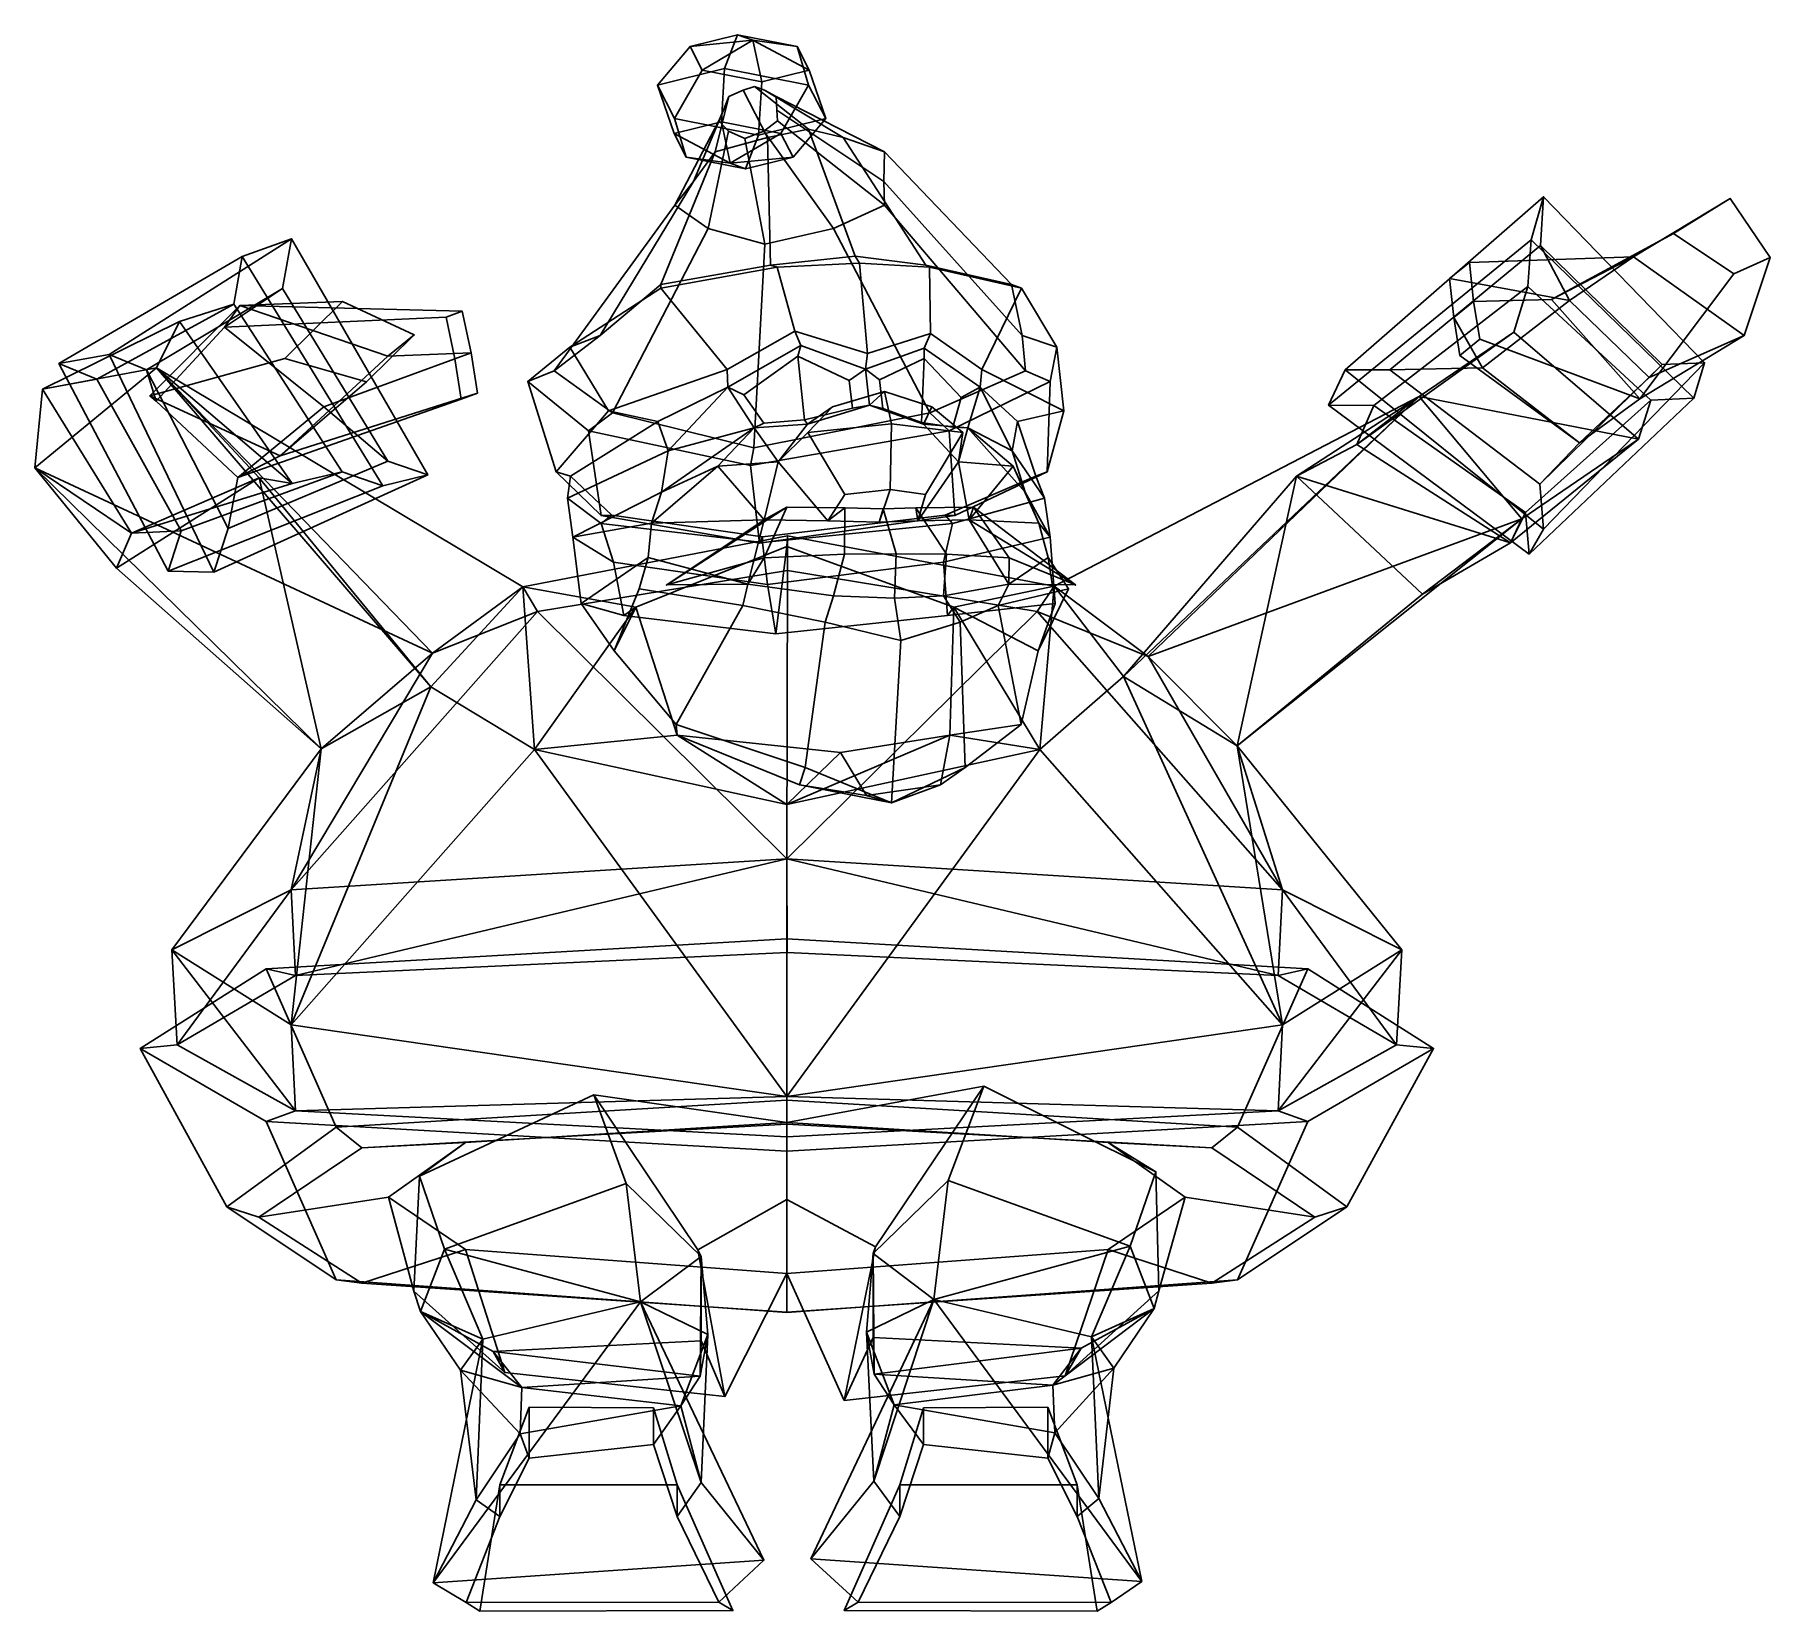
# Model space of a CAD drawing. Extents: x -202 to 259, y -153 to 266.
import ezdxf

# ---------------------------------------------------------------- set-up
doc = ezdxf.new("R2010")
doc.units = 0

msp = doc.modelspace()

# ---------------------------------------------------------------- linework, layer by layer
for p in [(-34.266029, 119.712952, 119.231445), (74.296158, 119.712952, 91.69516)]:
    msp.add_point(p)
for points in [[(-28.060213, 262.789795, -22.393648), (-15.459561, 265.921814, -32.321754), (-18.924734, 256.958862, -45.983261), (-36.744785, 252.529541, -31.942858)], [(-11.366116, 264.445099, -16.183271), (-15.459561, 265.921814, -32.321754), (-28.060213, 262.789795, -22.393648)], [(-24.851589, 256.525787, -9.743589), (-11.366116, 264.445099, -16.183271), (-28.060213, 262.789795, -22.393648)], [(-9.042299, 253.393799, -7.021584), (-11.366116, 264.445099, -16.183271), (-24.851589, 256.525787, -9.743589)], [(0.349775, 262.789795, -29.599705), (3.432997, 252.529541, -42.133759), (-18.924734, 256.958862, -45.983261), (-15.459561, 265.921814, -32.321754)], [(-11.366116, 264.445099, -16.183271), (0.349775, 262.789795, -29.599705), (-15.459561, 265.921814, -32.321754)], [(3.558399, 256.525787, -16.949646), (0.349775, 262.789795, -29.599705), (-11.366116, 264.445099, -16.183271)], [(-9.042299, 253.393799, -7.021584), (3.558399, 256.525787, -16.949646), (-11.366116, 264.445099, -16.183271)], [(-32.207088, 243.670898, -14.052904), (-24.851589, 256.525787, -9.743589), (-28.060213, 262.789795, -22.393648), (-36.744785, 252.529541, -31.942858)], [(7.970694, 243.670868, -24.243807), (3.432997, 252.529541, -42.133759), (0.349775, 262.789795, -29.599705), (3.558399, 256.525787, -16.949646)], [(-32.332439, 239.674622, -39.236977), (-36.744785, 252.529541, -31.942858), (-18.924734, 256.958862, -45.983261), (-19.731787, 242.806641, -49.165085)], [(-9.84936, 239.241577, -10.203432), (-9.042299, 253.393799, -7.021584), (-24.851589, 256.525787, -9.743589), (-32.207088, 243.670898, -14.052904)], [(-3.922454, 239.674591, -46.443035), (-19.731787, 242.806641, -49.165085), (-18.924734, 256.958862, -45.983261), (3.432997, 252.529541, -42.133759)], [(-9.84936, 239.241577, -10.203432), (7.970694, 243.670868, -24.243807), (3.558399, 256.525787, -16.949646), (-9.042299, 253.393799, -7.021584)], [(-32.207088, 243.670898, -14.052904), (-36.744785, 252.529541, -31.942858), (-32.332439, 239.674622, -39.236977), (-29.123816, 233.410583, -26.58692)], [(-17.762634, 249.458679, -14.920818), (-19.208057, 245.911865, -17.334379), (-27.182222, 226.928284, 27.428625), (-21.423519, 234.786743, 38.400124)], [(-13.954134, 251.180725, -14.536995), (-17.762634, 249.458679, -14.920818), (-21.423519, 234.786743, 38.400124), (-7.532135, 238.602112, 40.912651)], [(-10.952914, 252.185699, -14.510476), (-13.954134, 251.180725, -14.536995), (-7.532135, 238.602112, 40.912651), (3.355509, 240.828735, 41.67366)], [(-10.952914, 252.185699, -14.510476), (3.355509, 240.828735, 41.67366), (12.564186, 238.602112, 35.815315), (-8.327164, 251.180725, -15.964249)], [(-8.327164, 251.180725, -15.964249), (12.564186, 238.602112, 35.815315), (23.57865, 234.786743, 26.98554), (-5.162028, 249.458679, -18.116901)], [(-5.162028, 249.458679, -18.116901), (23.57865, 234.786743, 26.98554), (23.411852, 226.928284, 14.59568), (-5.041717, 245.911865, -20.927603)], [(7.970694, 243.670868, -24.243807), (-0.713829, 233.410583, -33.792976), (-3.922454, 239.674591, -46.443035), (3.432997, 252.529541, -42.133759)], [(-19.208057, 245.911865, -17.334379), (-20.459238, 243.050812, -19.259638), (-32.131874, 220.589355, 18.655766), (-27.182222, 226.928284, 27.428625)], [(-5.041717, 245.911865, -20.927603), (23.411852, 226.928284, 14.59568), (23.581753, 220.589355, 4.52427), (-4.859423, 243.050812, -23.216455)], [(-17.407969, 231.75528, -40.003345), (-32.332439, 239.674622, -39.236977), (-19.731787, 242.806641, -49.165085)], [(-9.84936, 239.241577, -10.203432), (-32.207088, 243.670898, -14.052904), (-29.123816, 233.410583, -26.58692), (-13.314526, 230.278595, -23.864914)], [(-20.459238, 243.050812, -19.259638), (-17.849276, 240.254089, -22.113832), (-23.280928, 214.392883, 6.607861), (-32.131874, 220.589355, 18.655766)], [(-17.849276, 240.254089, -22.113832), (-13.533721, 238.369934, -24.685337), (-8.185081, 210.218384, -3.82527), (-23.280928, 214.392883, 6.607861)], [(-17.407969, 231.75528, -40.003345), (-19.731787, 242.806641, -49.165085), (-3.922454, 239.674591, -46.443035)], [(-8.514243, 240.254089, -24.481617), (10.058475, 214.392883, -1.848519), (-8.185081, 210.218384, -3.82527), (-13.533721, 238.369934, -24.685337)], [(-9.84936, 239.241577, -10.203432), (-13.314526, 230.278595, -23.864914), (-0.713829, 233.410583, -33.792976), (7.970694, 243.670868, -24.243807)], [(-4.859423, 243.050812, -23.216455), (23.581753, 220.589355, 4.52427), (10.058475, 214.392883, -1.848519), (-8.514243, 240.254089, -24.481617)], [(15.828818, 207.059143, 90.727226), (3.355509, 240.828735, 41.67366), (-7.532135, 238.602112, 40.912651), (-6.703379, 204.649353, 88.565453)], [(15.828818, 207.059143, 90.727226), (34.606644, 204.649353, 78.087357), (12.564186, 238.602112, 35.815315), (3.355509, 240.828735, 41.67366)], [(-35.846893, 199.561279, 82.553787), (-6.703379, 204.649353, 88.565453), (-7.532135, 238.602112, 40.912651), (-21.423519, 234.786743, 38.400124)], [(-29.123816, 233.410583, -26.58692), (-32.332439, 239.674622, -39.236977), (-17.407969, 231.75528, -40.003345)], [(-0.713829, 233.410583, -33.792976), (-17.407969, 231.75528, -40.003345), (-3.922454, 239.674591, -46.443035)], [(57.361576, 199.561279, 58.9119), (23.57865, 234.786743, 26.98554), (12.564186, 238.602112, 35.815315), (34.606644, 204.649353, 78.087357)], [(-51.927849, 185.978882, 58.751534), (-35.846893, 199.561279, 82.553787), (-21.423519, 234.786743, 38.400124), (-27.182222, 226.928284, 27.428625)], [(-13.314526, 230.278595, -23.864914), (-29.123816, 233.410583, -26.58692), (-17.407969, 231.75528, -40.003345)], [(-13.314526, 230.278595, -23.864914), (-17.407969, 231.75528, -40.003345), (-0.713829, 233.410583, -33.792976)], [(60.15366, 185.978882, 30.322592), (23.411852, 226.928284, 14.59568), (23.57865, 234.786743, 26.98554), (57.361576, 199.561279, 58.9119)], [(-64.154854, 176.570068, 38.008465), (-51.927849, 185.978882, 58.751534), (-27.182222, 226.928284, 27.428625), (-32.131874, 220.589355, 18.655766)], [(61.015797, 176.570068, 6.259522), (23.581753, 220.589355, 4.52427), (23.411852, 226.928284, 14.59568), (60.15366, 185.978882, 30.322592)], [(141.54213, 167.443604, 122.312836), (145.938187, 176.88855, 153.756912), (198.691818, 222.855347, 133.029602), (195.400772, 211.402222, 102.905548)], [(145.938187, 176.88855, 153.756912), (157.802917, 176.83844, 152.442673), (197.841263, 209.884705, 137.070648), (198.691818, 222.855347, 133.029602)], [(241.456329, 178.741394, 142.490295), (238.620895, 169.326782, 110.862129), (195.400772, 211.402222, 102.905548), (198.691818, 222.855347, 133.029602)], [(241.456329, 178.741394, 142.490295), (198.691818, 222.855347, 133.029602), (197.841263, 209.884705, 137.070648), (230.165146, 178.242126, 143.907349)], [(233.232986, 213.100769, 225.87529), (248.248993, 222.437927, 213.643021), (222.570114, 206.862762, 151.443344), (200.810867, 195.52832, 185.366257)], [(258.910889, 206.684052, 202.980255), (251.976791, 185.994873, 147.056717), (222.570114, 206.862762, 151.443344), (248.248993, 222.437927, 213.643021)], [(249.201599, 202.377747, 223.82457), (258.910889, 206.684052, 202.980255), (248.248993, 222.437927, 213.643021), (233.232986, 213.100769, 225.87529)], [(-48.675091, 165.436829, 13.243433), (-64.154854, 176.570068, 38.008465), (-32.131874, 220.589355, 18.655766), (-23.280928, 214.392883, 6.607861)], [(35.603771, 165.436829, -8.133501), (10.058475, 214.392883, -1.848519), (23.581753, 220.589355, 4.52427), (61.015797, 176.570068, 6.259522)], [(-11.130921, 156.104218, -15.561929), (-48.675091, 165.436829, 13.243433), (-23.280928, 214.392883, 6.607861), (-8.185081, 210.218384, -3.82527)], [(-11.130921, 156.104218, -15.561929), (-8.185081, 210.218384, -3.82527), (10.058475, 214.392883, -1.848519), (35.603771, 165.436829, -8.133501)], [(249.201599, 202.377747, 223.82457), (233.232986, 213.100769, 225.87529), (200.810867, 195.52832, 185.366257), (224.272369, 169.137451, 168.757416)], [(-182.38501, 180.935028, 146.509048), (-133.971512, 211.693359, 122.542259), (-147.08847, 206.969238, 93.300308), (-195.741531, 178.580902, 116.291885)], [(-182.38501, 180.935028, 146.509048), (-172.447662, 176.873291, 142.701172), (-136.344025, 198.469269, 124.729912), (-133.971512, 211.693359, 122.542259)], [(-109.721352, 146.065704, 83.091805), (-147.08847, 206.969238, 93.300308), (-133.971512, 211.693359, 122.542259), (-97.747665, 148.942535, 113.842682)], [(-97.747665, 148.942535, 113.842682), (-133.971512, 211.693359, 122.542259), (-136.344025, 198.469269, 124.729912), (-108.328461, 152.636536, 117.953934)], [(141.54213, 167.443604, 122.312836), (195.400772, 211.402222, 102.905548), (194.508469, 199.020905, 106.77198), (153.617249, 167.354431, 120.986938)], [(182.449463, 177.402649, 144.938263), (205.572983, 195.254395, 125.223694), (197.841263, 209.884705, 137.070648), (157.802917, 176.83844, 152.442673)], [(238.620895, 169.326782, 110.862129), (227.161758, 168.781036, 112.312164), (194.508469, 199.020905, 106.77198), (195.400772, 211.402222, 102.905548)], [(226.752563, 174.843628, 124.570473), (230.165146, 178.242126, 143.907349), (197.841263, 209.884705, 137.070648), (205.572983, 195.254395, 125.223694)], [(-195.741531, 178.580902, 116.291885), (-147.08847, 206.969238, 93.300308), (-149.281586, 194.320618, 95.360756), (-185.665802, 174.419739, 112.434868)], [(-109.721352, 146.065704, 83.091805), (-120.498993, 149.787048, 87.283295), (-149.281586, 194.320618, 95.360756), (-147.08847, 206.969238, 93.300308)], [(-4.925765, 204.124573, 93.871391), (-6.703379, 204.649353, 88.565453), (-35.846893, 199.561279, 82.553787), (-35.824146, 198.592072, 88.084923)], [(-0.256176, 187.145874, 101.958511), (-4.925765, 204.124573, 93.871391), (-35.824146, 198.592072, 88.084923), (-18.246469, 176.916626, 96.471298)], [(16.923628, 205.236176, 95.043533), (15.828818, 207.059143, 90.727226), (-6.703379, 204.649353, 88.565453), (-4.925765, 204.124573, 93.871391)], [(19.055378, 181.237244, 103.44799), (16.923628, 205.236176, 95.043533), (-4.925765, 204.124573, 93.871391), (-0.256176, 187.145874, 101.958511)], [(16.923628, 205.236176, 95.043533), (35.572884, 204.124573, 83.599098), (34.606644, 204.649353, 78.087357), (15.828818, 207.059143, 90.727226)], [(19.055378, 181.237244, 103.44799), (35.804665, 186.478577, 93.067398), (35.572884, 204.124573, 83.599098), (16.923628, 205.236176, 95.043533)], [(35.572884, 204.124573, 83.599098), (59.977859, 198.592072, 63.785198), (57.361576, 199.561279, 58.9119), (34.606644, 204.649353, 78.087357)], [(35.804665, 186.478577, 93.067398), (49.432621, 176.916626, 79.304825), (59.977859, 198.592072, 63.785198), (35.572884, 204.124573, 83.599098)], [(178.993408, 205.427155, 191.562378), (222.570114, 206.862762, 151.443344), (205.572983, 195.254395, 125.223694), (173.655075, 201.136414, 180.582687)], [(180.036026, 195.057404, 196.108963), (178.993408, 205.427155, 191.562378), (173.655075, 201.136414, 180.582687), (174.802917, 190.753967, 185.061554)], [(180.036026, 195.057404, 196.108963), (200.810867, 195.52832, 185.366257), (222.570114, 206.862762, 151.443344), (178.993408, 205.427155, 191.562378)], [(251.976791, 185.994873, 147.056717), (226.752563, 174.843628, 124.570473), (205.572983, 195.254395, 125.223694), (222.570114, 206.862762, 151.443344)], [(249.201599, 202.377747, 223.82457), (224.272369, 169.137451, 168.757416), (251.976791, 185.994873, 147.056717), (258.910889, 206.684052, 202.980255)], [(-169.931091, 168.582336, 134.341782), (-151.741119, 188.168274, 123.718216), (-136.344025, 198.469269, 124.729912), (-172.447662, 176.873291, 142.701172)], [(-125.325516, 166.999512, 117.51281), (-108.328461, 152.636536, 117.953934), (-136.344025, 198.469269, 124.729912), (-151.741119, 188.168274, 123.718216)], [(-35.824146, 198.592072, 88.084923), (-35.846893, 199.561279, 82.553787), (-51.927849, 185.978882, 58.751534), (-60.013752, 182.915985, 63.220596)], [(-18.246469, 176.916626, 96.471298), (-35.824146, 198.592072, 88.084923), (-60.013752, 182.915985, 63.220596), (-49.724583, 165.986084, 86.059822)], [(49.432621, 176.916626, 79.304825), (71.232605, 165.986084, 55.379604), (69.39209, 182.915985, 30.397417), (59.977859, 198.592072, 63.785198)], [(59.977859, 198.592072, 63.785198), (69.39209, 182.915985, 30.397417), (60.15366, 185.978882, 30.322592), (57.361576, 199.561279, 58.9119)], [(190.784714, 186.882507, 72.918762), (149.052414, 157.01123, 86.68187), (153.617249, 167.354431, 120.986938), (194.508469, 199.020905, 106.77198)], [(174.802917, 190.753967, 185.061554), (173.655075, 201.136414, 180.582687), (205.572983, 195.254395, 125.223694), (182.449463, 177.402649, 144.938263)], [(227.161758, 168.781036, 112.312164), (223.886322, 158.46286, 77.855011), (190.784714, 186.882507, 72.918762), (194.508469, 199.020905, 106.77198)], [(-185.665802, 174.419739, 112.434868), (-149.281586, 194.320618, 95.360756), (-163.737, 189.685242, 62.54612), (-200.081299, 171.743896, 79.426933)], [(-135.736053, 179.835266, 219.313156), (-120.412506, 195.026245, 222.472031), (-147.675735, 193.933685, 159.018784), (-171.552307, 169.924622, 172.169373)], [(-171.552307, 169.924622, 172.169373), (-147.675735, 193.933685, 159.018784), (-151.741119, 188.168274, 123.718216), (-169.931091, 168.582336, 134.341782)], [(-163.737, 189.685242, 62.54612), (-149.281586, 194.320618, 95.360756), (-120.498993, 149.787048, 87.283295), (-133.771988, 146.679321, 53.834404)], [(-88.582336, 192.417511, 154.993942), (-92.861, 190.842102, 142.883072), (-151.741119, 188.168274, 123.718216), (-147.675735, 193.933685, 159.018784)], [(-101.336929, 186.145508, 218.050842), (-108.328072, 180.533569, 164.00827), (-147.675735, 193.933685, 159.018784), (-120.412506, 195.026245, 222.472031)], [(-86.19326, 181.401947, 156.490433), (-88.582336, 192.417511, 154.993942), (-147.675735, 193.933685, 159.018784), (-108.328072, 180.533569, 164.00827)], [(-114.054184, 173.646851, 225.550171), (-101.336929, 186.145508, 218.050842), (-120.412506, 195.026245, 222.472031), (-135.736053, 179.835266, 219.313156)], [(181.757797, 185.021912, 200.227814), (180.036026, 195.057404, 196.108963), (174.802917, 190.753967, 185.061554), (176.413483, 180.717407, 189.209717)], [(181.757797, 185.021912, 200.227814), (224.272369, 169.137451, 168.757416), (200.810867, 195.52832, 185.366257), (180.036026, 195.057404, 196.108963)], [(-200.081299, 171.743896, 79.426933), (-163.737, 189.685242, 62.54612), (-169.862061, 177.420776, 10.816926)], [(-133.771988, 146.679321, 53.834404), (-169.862061, 177.420776, 10.816926), (-163.737, 189.685242, 62.54612)], [(-90.593857, 179.80957, 144.40535), (-125.325516, 166.999512, 117.51281), (-151.741119, 188.168274, 123.718216), (-92.861, 190.842102, 142.883072)], [(-86.19326, 181.401947, 156.490433), (-90.593857, 179.80957, 144.40535), (-92.861, 190.842102, 142.883072), (-88.582336, 192.417511, 154.993942)], [(176.413483, 180.717407, 189.209717), (174.802917, 190.753967, 185.061554), (182.449463, 177.402649, 144.938263), (208.259918, 157.433655, 141.98082)], [(-114.054184, 173.646851, 225.550171), (-136.977417, 154.043213, 163.509903), (-108.328072, 180.533569, 164.00827), (-101.336929, 186.145508, 218.050842)], [(-60.013752, 182.915985, 63.220596), (-51.927849, 185.978882, 58.751534), (-64.154854, 176.570068, 38.008465), (-71.212563, 173.809814, 38.891445)], [(-0.256176, 187.145874, 101.958511), (-18.246469, 176.916626, 96.471298), (-18.056652, 172.297485, 95.937607), (1.351917, 183.327087, 101.42765)], [(19.055378, 181.237244, 103.44799), (-0.256176, 187.145874, 101.958511), (1.351917, 183.327087, 101.42765), (18.575958, 177.029968, 101.557877)], [(19.055378, 181.237244, 103.44799), (18.575958, 177.029968, 101.557877), (34.132011, 182.651642, 93.343765), (35.804665, 186.478577, 93.067398)], [(35.804665, 186.478577, 93.067398), (34.132011, 182.651642, 93.343765), (49.011368, 172.297485, 78.926117), (49.432621, 176.916626, 79.304825)], [(69.39209, 182.915985, 30.397417), (67.641129, 173.809814, 3.671864), (61.015797, 176.570068, 6.259522), (60.15366, 185.978882, 30.322592)], [(149.052414, 157.01123, 86.68187), (190.784714, 186.882507, 72.918762), (165.617966, 169.824768, 29.589756)], [(223.886322, 158.46286, 77.855011), (165.617966, 169.824768, 29.589756), (190.784714, 186.882507, 72.918762)], [(181.757797, 185.021912, 200.227814), (176.413483, 180.717407, 189.209717), (208.259918, 157.433655, 141.98082), (224.272369, 169.137451, 168.757416)], [(224.272369, 169.137451, 168.757416), (208.259918, 157.433655, 141.98082), (226.752563, 174.843628, 124.570473), (251.976791, 185.994873, 147.056717)], [(-166.751129, 123.351624, 109.090546), (-154.580429, 123.081207, 141.01947), (-182.38501, 180.935028, 146.509048), (-195.741531, 178.580902, 116.291885)], [(-154.580429, 123.081207, 141.01947), (-150.817612, 134.694519, 138.393005), (-172.447662, 176.873291, 142.701172), (-182.38501, 180.935028, 146.509048)], [(-114.054184, 173.646851, 225.550171), (-135.736053, 179.835266, 219.313156), (-171.552307, 169.924622, 172.169373), (-136.977417, 154.043213, 163.509903)], [(-84.577873, 170.681488, 158.251953), (-86.19326, 181.401947, 156.490433), (-108.328072, 180.533569, 164.00827), (-136.977417, 154.043213, 163.509903)], [(-84.577873, 170.681488, 158.251953), (-88.880295, 169.099884, 146.107956), (-90.593857, 179.80957, 144.40535), (-86.19326, 181.401947, 156.490433)], [(-49.724583, 165.986084, 86.059822), (-60.013752, 182.915985, 63.220596), (-71.212563, 173.809814, 38.891445), (-63.670544, 149.802734, 51.109043)], [(0.589905, 180.510406, 99.557152), (1.351917, 183.327087, 101.42765), (-18.056652, 172.297485, 95.937607), (-13.790146, 170.257568, 95.14772)], [(2.358507, 163.552765, 102.590752), (0.589905, 180.510406, 99.557152), (-13.790146, 170.257568, 95.14772), (-8.474662, 162.660583, 99.69239)], [(0.589905, 180.510406, 99.557152), (14.23424, 174.021362, 100.142975), (18.575958, 177.029968, 101.557877), (1.351917, 183.327087, 101.42765)], [(14.23424, 174.021362, 100.142975), (0.589905, 180.510406, 99.557152), (2.358507, 163.552765, 102.590752), (15.050889, 166.649597, 103.362633)], [(34.109657, 179.860962, 91.035553), (34.132011, 182.651642, 93.343765), (18.575958, 177.029968, 101.557877), (22.228949, 174.180786, 98.272743)], [(22.228949, 174.180786, 98.272743), (23.121176, 166.549194, 101.790359), (33.451145, 162.831482, 94.207817), (34.109657, 179.860962, 91.035553)], [(33.451145, 162.831482, 94.207817), (41.781578, 161.597656, 85.168106), (43.996674, 169.533691, 77.809036), (34.109657, 179.860962, 91.035553)], [(34.109657, 179.860962, 91.035553), (43.996674, 169.533691, 77.809036), (49.011368, 172.297485, 78.926117), (34.132011, 182.651642, 93.343765)], [(71.232605, 165.986084, 55.379604), (66.834122, 149.802734, 18.007153), (67.641129, 173.809814, 3.671864), (69.39209, 182.915985, 30.397417)], [(-96.506416, 101.547836, -39.897873), (-202.175995, 150.796631, -0.429467), (-169.862061, 177.420776, 10.816926)], [(-200.081299, 171.743896, 79.426933), (-169.862061, 177.420776, 10.816926), (-202.175995, 150.796631, -0.429467)], [(-166.751129, 123.351624, 109.090546), (-195.741531, 178.580902, 116.291885), (-185.665802, 174.419739, 112.434868), (-163.254623, 134.098755, 106.653961)], [(-148.18486, 148.292236, 129.909714), (-169.931091, 168.582336, 134.341782), (-172.447662, 176.873291, 142.701172), (-150.817612, 134.694519, 138.393005)], [(-96.901535, 92.658829, 41.06282), (-72.52182, 119.205139, -11.276799), (-169.862061, 177.420776, 10.816926)], [(-96.901535, 92.658829, 41.06282), (-169.862061, 177.420776, 10.816926), (-142.503799, 148.199097, 44.968452)], [(-96.506416, 101.547836, -39.897873), (-169.862061, 177.420776, 10.816926), (-72.52182, 119.205139, -11.276799)], [(-133.771988, 146.679321, 53.834404), (-142.503799, 148.199097, 44.968452), (-169.862061, 177.420776, 10.816926)], [(-88.880295, 169.099884, 146.107956), (-148.18486, 148.292236, 129.909714), (-125.325516, 166.999512, 117.51281), (-90.593857, 179.80957, 144.40535)], [(-71.212563, 173.809814, 38.891445), (-64.154854, 176.570068, 38.008465), (-48.675091, 165.436829, 13.243433), (-55.084316, 160.649658, 12.190515)], [(-36.673931, 163.101807, 84.227676), (-18.056652, 172.297485, 95.937607), (-18.246469, 176.916626, 96.471298), (-49.724583, 165.986084, 86.059822)], [(15.050889, 166.649597, 103.362633), (19.61713, 167.496826, 105.662712), (18.575958, 177.029968, 101.557877), (14.23424, 174.021362, 100.142975)], [(23.121176, 166.549194, 101.790359), (22.228949, 174.180786, 98.272743), (18.575958, 177.029968, 101.557877), (19.61713, 167.496826, 105.662712)], [(67.641129, 173.809814, 3.671864), (40.736317, 160.649658, -12.113935), (35.603771, 165.436829, -8.133501), (61.015797, 176.570068, 6.259522)], [(58.88644, 163.101807, 59.989243), (71.232605, 165.986084, 55.379604), (49.432621, 176.916626, 79.304825), (49.011368, 172.297485, 78.926117)], [(194.842468, 127.86438, 128.380539), (198.683945, 134.549316, 161.670319), (145.938187, 176.88855, 153.756912), (141.54213, 167.443604, 122.312836)], [(198.683945, 134.549316, 161.670319), (197.694336, 146.488708, 158.149216), (157.802917, 176.83844, 152.442673), (145.938187, 176.88855, 153.756912)], [(208.259918, 157.433655, 141.98082), (182.449463, 177.402649, 144.938263), (157.802917, 176.83844, 152.442673), (197.694336, 146.488708, 158.149216)], [(194.842468, 127.86438, 128.380539), (238.620895, 169.326782, 110.862129), (241.456329, 178.741394, 142.490295), (198.683945, 134.549316, 161.670319)], [(198.683945, 134.549316, 161.670319), (241.456329, 178.741394, 142.490295), (230.165146, 178.242126, 143.907349), (197.694336, 146.488708, 158.149216)], [(208.259918, 157.433655, 141.98082), (197.694336, 146.488708, 158.149216), (230.165146, 178.242126, 143.907349), (226.752563, 174.843628, 124.570473)], [(-176.460129, 133.466187, 72.953789), (-200.081299, 171.743896, 79.426933), (-202.175995, 150.796631, -0.429467)], [(-176.460129, 133.466187, 72.953789), (-163.254623, 134.098755, 106.653961), (-185.665802, 174.419739, 112.434868), (-200.081299, 171.743896, 79.426933)], [(-84.577873, 170.681488, 158.251953), (-136.977417, 154.043213, 163.509903), (-148.18486, 148.292236, 129.909714), (-88.880295, 169.099884, 146.107956)], [(-63.670544, 149.802734, 51.109043), (-71.212563, 173.809814, 38.891445), (-55.084316, 160.649658, 12.190515), (-51.71199, 138.132477, 21.564451)], [(-33.90229, 155.367493, 86.514351), (-18.056652, 172.297485, 95.937607), (-36.673931, 163.101807, 84.227676)], [(-11.062087, 161.445801, 101.919426), (-18.056652, 172.297485, 95.937607), (-33.90229, 155.367493, 86.514351)], [(-8.474662, 162.660583, 99.69239), (-13.790146, 170.257568, 95.14772), (-18.056652, 172.297485, 95.937607), (-11.062087, 161.445801, 101.919426)], [(23.606558, 171.071289, 120.259384), (19.61713, 167.496826, 105.662712), (3.091218, 162.440613, 105.335403), (9.77179, 167.032227, 121.003258)], [(25.430302, 162.516052, 127.449524), (23.606558, 171.071289, 120.259384), (9.77179, 167.032227, 121.003258), (3.254558, 160.240601, 126.302994)], [(23.606558, 171.071289, 120.259384), (36.123333, 167.032227, 114.319313), (33.989155, 162.440613, 97.498291), (19.61713, 167.496826, 105.662712)], [(25.430302, 162.516052, 127.449524), (44.378662, 160.240601, 115.872055), (36.123333, 167.032227, 114.319313), (23.606558, 171.071289, 120.259384)], [(66.834122, 149.802734, 18.007153), (42.239552, 138.132477, -2.265913), (40.736317, 160.649658, -12.113935), (67.641129, 173.809814, 3.671864)], [(41.781578, 161.597656, 85.168106), (45.713497, 161.445801, 87.51857), (49.011368, 172.297485, 78.926117), (43.996674, 169.533691, 77.809036)], [(45.713497, 161.445801, 87.51857), (57.539757, 155.367493, 63.320507), (49.011368, 172.297485, 78.926117)], [(57.539757, 155.367493, 63.320507), (58.88644, 163.101807, 59.989243), (49.011368, 172.297485, 78.926117)], [(-136.977417, 154.043213, 163.509903), (-171.552307, 169.924622, 172.169373), (-169.931091, 168.582336, 134.341782), (-148.18486, 148.292236, 129.909714)], [(-148.18486, 148.292236, 129.909714), (-150.817612, 134.694519, 138.393005), (-108.328461, 152.636536, 117.953934), (-125.325516, 166.999512, 117.51281)], [(3.254558, 160.240601, 126.302994), (9.77179, 167.032227, 121.003258), (3.091218, 162.440613, 105.335403), (-4.653431, 152.413513, 110.532722)], [(2.358507, 163.552765, 102.590752), (3.091218, 162.440613, 105.335403), (19.61713, 167.496826, 105.662712), (15.050889, 166.649597, 103.362633)], [(33.451145, 162.831482, 94.207817), (23.121176, 166.549194, 101.790359), (19.61713, 167.496826, 105.662712), (33.989155, 162.440613, 97.498291)], [(44.378662, 160.240601, 115.872055), (43.2747, 152.413513, 98.375984), (33.989155, 162.440613, 97.498291), (36.123333, 167.032227, 114.319313)], [(87.051163, 95.406342, 40.697601), (165.617966, 169.824768, 29.589756), (68.631889, 119.370483, -12.888762)], [(93.603477, 100.719803, -38.875645), (68.631889, 119.370483, -12.888762), (165.617966, 169.824768, 29.589756)], [(87.051163, 95.406342, 40.697601), (133.060013, 148.637238, 64.605782), (165.617966, 169.824768, 29.589756)], [(93.603477, 100.719803, -38.875645), (165.617966, 169.824768, 29.589756), (192.926163, 137.304626, 22.028282)], [(149.052414, 157.01123, 86.68187), (165.617966, 169.824768, 29.589756), (133.060013, 148.637238, 64.605782)], [(194.842468, 127.86438, 128.380539), (141.54213, 167.443604, 122.312836), (153.617249, 167.354431, 120.986938), (193.911835, 138.917908, 125.122307)], [(149.052414, 157.01123, 86.68187), (189.89563, 130.879395, 90.054665), (193.911835, 138.917908, 125.122307), (153.617249, 167.354431, 120.986938)], [(223.886322, 158.46286, 77.855011), (192.926163, 137.304626, 22.028282), (165.617966, 169.824768, 29.589756)], [(189.89563, 130.879395, 90.054665), (223.886322, 158.46286, 77.855011), (227.161758, 168.781036, 112.312164), (193.911835, 138.917908, 125.122307)], [(194.842468, 127.86438, 128.380539), (193.911835, 138.917908, 125.122307), (227.161758, 168.781036, 112.312164), (238.620895, 169.326782, 110.862129)], [(-49.724583, 165.986084, 86.059822), (-63.670544, 149.802734, 51.109043), (-59.828968, 148.590454, 51.776394), (-36.673931, 163.101807, 84.227676)], [(-36.673931, 163.101807, 84.227676), (-59.828968, 148.590454, 51.776394), (-60.623306, 142.768127, 55.233948), (-33.90229, 155.367493, 86.514351)], [(-55.084316, 160.649658, 12.190515), (-48.675091, 165.436829, 13.243433), (-11.130921, 156.104218, -15.561929), (-11.993864, 151.47876, -18.964092)], [(-35.621555, 144.327118, 90.430969), (-11.062087, 161.445801, 101.919426), (-33.90229, 155.367493, 86.514351)], [(-20.680847, 151.28595, 111.430878), (-11.062087, 161.445801, 101.919426), (-35.621555, 144.327118, 90.430969)], [(-20.680847, 151.28595, 111.430878), (-4.653431, 152.413513, 110.532722), (-11.062087, 161.445801, 101.919426)], [(40.736317, 160.649658, -12.113935), (-11.993864, 151.47876, -18.964092), (-11.130921, 156.104218, -15.561929), (35.603771, 165.436829, -8.133501)], [(2.358507, 163.552765, 102.590752), (-8.474662, 162.660583, 99.69239), (-11.062087, 161.445801, 101.919426), (3.091218, 162.440613, 105.335403)], [(-4.653431, 152.413513, 110.532722), (3.091218, 162.440613, 105.335403), (-11.062087, 161.445801, 101.919426)], [(25.126013, 145.041748, 126.249863), (25.430302, 162.516052, 127.449524), (3.254558, 160.240601, 126.302994), (13.048157, 143.757568, 123.636253)], [(25.126013, 145.041748, 126.249863), (34.498013, 143.757568, 118.195595), (44.378662, 160.240601, 115.872055), (25.430302, 162.516052, 127.449524)], [(33.451145, 162.831482, 94.207817), (33.989155, 162.440613, 97.498291), (45.713497, 161.445801, 87.51857), (41.781578, 161.597656, 85.168106)], [(43.2747, 152.413513, 98.375984), (45.713497, 161.445801, 87.51857), (33.989155, 162.440613, 97.498291)], [(57.792583, 151.28595, 91.526466), (45.713497, 161.445801, 87.51857), (43.2747, 152.413513, 98.375984)], [(57.792583, 151.28595, 91.526466), (60.917942, 144.327087, 65.944183), (45.713497, 161.445801, 87.51857)], [(60.917942, 144.327087, 65.944183), (57.539757, 155.367493, 63.320507), (45.713497, 161.445801, 87.51857)], [(58.88644, 163.101807, 59.989243), (57.539757, 155.367493, 63.320507), (66.121307, 142.768097, 23.085779), (63.775043, 148.590454, 20.424822)], [(71.232605, 165.986084, 55.379604), (58.88644, 163.101807, 59.989243), (63.775043, 148.590454, 20.424822), (66.834122, 149.802734, 18.007153)], [(-51.71199, 138.132477, 21.564451), (-55.084316, 160.649658, 12.190515), (-11.993864, 151.47876, -18.964092), (-9.646481, 130.785095, -9.709499)], [(42.239552, 138.132477, -2.265913), (-9.646481, 130.785095, -9.709499), (-11.993864, 151.47876, -18.964092), (40.736317, 160.649658, -12.113935)], [(13.048157, 143.757568, 123.636253), (3.254558, 160.240601, 126.302994), (-4.653431, 152.413513, 110.532722), (8.510263, 136.736481, 112.096336)], [(34.498013, 143.757568, 118.195595), (32.447674, 136.736481, 106.024727), (43.2747, 152.413513, 98.375984), (44.378662, 160.240601, 115.872055)], [(189.89563, 130.879395, 90.054665), (149.052414, 157.01123, 86.68187), (133.060013, 148.637238, 64.605782)], [(189.89563, 130.879395, 90.054665), (192.926163, 137.304626, 22.028282), (223.886322, 158.46286, 77.855011)], [(-154.580429, 123.081207, 141.01947), (-97.747665, 148.942535, 113.842682), (-108.328461, 152.636536, 117.953934), (-150.817612, 134.694519, 138.393005)], [(-33.90229, 155.367493, 86.514351), (-60.623306, 142.768127, 55.233948), (-59.222931, 132.415222, 60.850357), (-35.621555, 144.327118, 90.430969)], [(-8.419178, 136.991821, 109.417992), (-4.653431, 152.413513, 110.532722), (-20.680847, 151.28595, 111.430878)], [(8.510263, 136.736481, 112.096336), (-4.653431, 152.413513, 110.532722), (-8.419178, 136.991821, 109.417992)], [(32.447674, 136.736481, 106.024727), (46.053879, 136.991821, 95.601158), (43.2747, 152.413513, 98.375984)], [(46.053879, 136.991821, 95.601158), (57.792583, 151.28595, 91.526466), (43.2747, 152.413513, 98.375984)], [(57.539757, 155.367493, 63.320507), (60.917942, 144.327087, 65.944183), (67.567154, 132.415222, 28.690651), (66.121307, 142.768097, 23.085779)], [(-126.036507, 76.182266, 3.602429), (-202.175995, 150.796631, -0.429467), (-96.506416, 101.547836, -39.897873)], [(-180.46756, 124.202148, 28.290686), (-202.175995, 150.796631, -0.429467), (-126.036507, 76.182266, 3.602429)], [(-176.460129, 133.466187, 72.953789), (-202.175995, 150.796631, -0.429467), (-180.46756, 124.202148, 28.290686)], [(-180.46756, 124.202148, 28.290686), (-126.036507, 76.182266, 3.602429), (-142.503799, 148.199097, 44.968452)], [(-176.460129, 133.466187, 72.953789), (-180.46756, 124.202148, 28.290686), (-142.503799, 148.199097, 44.968452)], [(-133.771988, 146.679321, 53.834404), (-120.498993, 149.787048, 87.283295), (-163.254623, 134.098755, 106.653961), (-176.460129, 133.466187, 72.953789)], [(-176.460129, 133.466187, 72.953789), (-142.503799, 148.199097, 44.968452), (-133.771988, 146.679321, 53.834404)], [(-166.751129, 123.351624, 109.090546), (-163.254623, 134.098755, 106.653961), (-120.498993, 149.787048, 87.283295), (-109.721352, 146.065704, 83.091805)], [(-166.751129, 123.351624, 109.090546), (-109.721352, 146.065704, 83.091805), (-97.747665, 148.942535, 113.842682), (-154.580429, 123.081207, 141.01947)], [(-126.036507, 76.182266, 3.602429), (-96.901535, 92.658829, 41.06282), (-142.503799, 148.199097, 44.968452)], [(-63.670544, 149.802734, 51.109043), (-51.71199, 138.132477, 21.564451), (-48.810741, 138.213623, 21.67555), (-59.828968, 148.590454, 51.776394)], [(-60.623306, 142.768127, 55.233948), (-59.828968, 148.590454, 51.776394), (-48.810741, 138.213623, 21.67555), (-51.694111, 136.048798, 20.435863)], [(-38.331539, 136.153381, 93.176086), (-20.680847, 151.28595, 111.430878), (-35.621555, 144.327118, 90.430969)], [(-8.419178, 136.991821, 109.417992), (-20.680847, 151.28595, 111.430878), (-38.331539, 136.153381, 93.176086)], [(66.834122, 149.802734, 18.007153), (63.775043, 148.590454, 20.424822), (39.741997, 138.213623, -0.785431), (42.239552, 138.132477, -2.265913)], [(66.121307, 142.768097, 23.085779), (41.685909, 136.048798, -3.249536), (39.741997, 138.213623, -0.785431), (63.775043, 148.590454, 20.424822)], [(46.053879, 136.991821, 95.601158), (64.608704, 136.153381, 67.065781), (57.792583, 151.28595, 91.526466)], [(64.608704, 136.153381, 67.065781), (60.917942, 144.327087, 65.944183), (57.792583, 151.28595, 91.526466)], [(117.288872, 76.944183, 6.415548), (133.060013, 148.637238, 64.605782), (87.051163, 95.406342, 40.697601)], [(166.470566, 117.285431, 51.696674), (133.060013, 148.637238, 64.605782), (117.288872, 76.944183, 6.415548)], [(189.89563, 130.879395, 90.054665), (133.060013, 148.637238, 64.605782), (166.470566, 117.285431, 51.696674)], [(-35.621555, 144.327118, 90.430969), (-59.222931, 132.415222, 60.850357), (-38.331539, 136.153381, 93.176086)], [(25.126013, 145.041748, 126.249863), (13.048157, 143.757568, 123.636253), (8.510263, 136.736481, 112.096336), (22.155769, 136.346436, 115.671341)], [(25.126013, 145.041748, 126.249863), (22.155769, 136.346436, 115.671341), (32.447674, 136.736481, 106.024727), (34.498013, 143.757568, 118.195595)], [(60.917942, 144.327087, 65.944183), (64.608704, 136.153381, 67.065781), (67.567154, 132.415222, 28.690651)], [(-59.222931, 132.415222, 60.850357), (-60.623306, 142.768127, 55.233948), (-51.694111, 136.048798, 20.435863), (-48.428425, 125.746155, 21.288876)], [(-8.398141, 126.892212, 131.886948), (-2.326062, 140.408569, 123.076378), (-34.266029, 119.712952, 119.231445)], [(-2.326062, 140.408569, 123.076378), (-8.419178, 136.991821, 109.417992), (-34.266029, 119.712952, 119.231445)], [(-2.326062, 140.408569, 123.076378), (13.061963, 140.227051, 119.370041), (8.510263, 136.736481, 112.096336), (-8.419178, 136.991821, 109.417992)], [(13.061963, 140.227051, 119.370041), (-2.326062, 140.408569, 123.076378), (-8.398141, 126.892212, 131.886948), (12.943321, 127.906891, 136.251099)], [(23.274038, 139.945435, 120.080132), (22.155769, 136.346436, 115.671341), (8.510263, 136.736481, 112.096336), (13.061963, 140.227051, 119.370041)], [(12.943321, 127.906891, 136.251099), (26.689157, 127.961243, 133.544281), (23.274038, 139.945435, 120.080132), (13.061963, 140.227051, 119.370041)], [(23.274038, 139.945435, 120.080132), (31.913088, 140.227051, 114.588539), (32.447674, 136.736481, 106.024727), (22.155769, 136.346436, 115.671341)], [(40.063339, 127.906891, 129.372238), (31.913088, 140.227051, 114.588539), (23.274038, 139.945435, 120.080132), (26.689157, 127.961243, 133.544281)], [(31.913088, 140.227051, 114.588539), (40.063339, 127.906891, 129.372238), (56.744675, 126.892212, 115.363777), (47.207329, 140.408569, 110.512466)], [(47.207329, 140.408569, 110.512466), (46.053879, 136.991821, 95.601158), (32.447674, 136.736481, 106.024727), (31.913088, 140.227051, 114.588539)], [(67.567154, 132.415222, 28.690651), (39.221596, 125.746124, -0.943137), (41.685909, 136.048798, -3.249536), (66.121307, 142.768097, 23.085779)], [(47.207329, 140.408569, 110.512466), (74.296158, 119.712952, 91.69516), (46.053879, 136.991821, 95.601158)], [(56.744675, 126.892212, 115.363777), (74.296158, 119.712952, 91.69516), (47.207329, 140.408569, 110.512466)], [(-39.238674, 127.041687, 96.632782), (-38.331539, 136.153381, 93.176086), (-59.222931, 132.415222, 60.850357), (-56.996403, 114.779083, 67.717262)], [(-51.71199, 138.132477, 21.564451), (-9.646481, 130.785095, -9.709499), (-8.858953, 132.517151, -6.604658), (-48.810741, 138.213623, 21.67555)], [(-51.694111, 136.048798, 20.435863), (-48.810741, 138.213623, 21.67555), (-8.858953, 132.517151, -6.604658), (-8.799977, 131.023132, -6.372142)], [(-48.428425, 125.746155, 21.288876), (-51.694111, 136.048798, 20.435863), (-8.799977, 131.023132, -6.372142), (-7.513081, 119.860962, -1.298557)], [(-39.238674, 127.041687, 96.632782), (-12.736279, 119.917053, 123.530533), (-8.419178, 136.991821, 109.417992), (-38.331539, 136.153381, 93.176086)], [(-34.266029, 119.712952, 119.231445), (-8.419178, 136.991821, 109.417992), (-12.736279, 119.917053, 123.530533)], [(42.239552, 138.132477, -2.265913), (39.741997, 138.213623, -0.785431), (-8.858953, 132.517151, -6.604658), (-9.646481, 130.785095, -9.709499)], [(41.685909, 136.048798, -3.249536), (-8.799977, 131.023132, -6.372142), (-8.858953, 132.517151, -6.604658), (39.741997, 138.213623, -0.785431)], [(39.221596, 125.746124, -0.943137), (-7.513081, 119.860962, -1.298557), (-8.799977, 131.023132, -6.372142), (41.685909, 136.048798, -3.249536)], [(67.053719, 127.041656, 69.672218), (64.608704, 136.153381, 67.065781), (46.053879, 136.991821, 95.601158), (56.575474, 119.917023, 105.949936)], [(74.296158, 119.712952, 91.69516), (56.575474, 119.917023, 105.949936), (46.053879, 136.991821, 95.601158)], [(67.053719, 127.041656, 69.672218), (68.882751, 114.779053, 35.788612), (67.567154, 132.415222, 28.690651), (64.608704, 136.153381, 67.065781)], [(117.288872, 76.944183, 6.415548), (93.603477, 100.719803, -38.875645), (192.926163, 137.304626, 22.028282)], [(166.470566, 117.285431, 51.696674), (117.288872, 76.944183, 6.415548), (192.926163, 137.304626, 22.028282)], [(189.89563, 130.879395, 90.054665), (166.470566, 117.285431, 51.696674), (192.926163, 137.304626, 22.028282)], [(-2.171354, 132.760986, -12.165238), (-2.151255, 123.555603, -62.36647), (-68.593498, 112.631042, -56.024242), (-72.52182, 119.205139, -11.276799)], [(-2.171354, 132.760986, -12.165238), (-72.52182, 119.205139, -11.276799), (-42.472931, 113.832489, 30.848114), (-2.399578, 129.956787, 3.083014)], [(-56.996403, 114.779083, 67.717262), (-59.222931, 132.415222, 60.850357), (-48.428425, 125.746155, 21.288876), (-45.67588, 111.612091, 28.668756)], [(-42.472931, 113.832489, 30.848114), (-45.67588, 111.612091, 28.668756), (-5.246301, 106.753967, 7.638263), (-2.399578, 129.956787, 3.083014)], [(41.988388, 113.832489, 23.472528), (-2.399578, 129.956787, 3.083014), (-5.246301, 106.753967, 7.638263), (40.319263, 111.612091, 6.856497)], [(-2.399578, 129.956787, 3.083014), (41.988388, 113.832489, 23.472528), (68.631889, 119.370483, -12.888762), (-2.171354, 132.760986, -12.165238)], [(-2.171354, 132.760986, -12.165238), (68.631889, 119.370483, -12.888762), (64.135666, 112.631042, -56.024242), (-2.151255, 123.555603, -62.36647)], [(68.882751, 114.779053, 35.788612), (40.319263, 111.612091, 6.856497), (39.221596, 125.746124, -0.943137), (67.567154, 132.415222, 28.690651)], [(-48.254631, 102.194031, 74.463089), (-41.580185, 118.639404, 103.708916), (-39.238674, 127.041687, 96.632782), (-56.996403, 114.779083, 67.717262)], [(-45.67588, 111.612091, 28.668756), (-48.428425, 125.746155, 21.288876), (-7.513081, 119.860962, -1.298557), (-5.246301, 106.753967, 7.638263)], [(-39.238674, 127.041687, 96.632782), (-41.580185, 118.639404, 103.708916), (-14.081358, 114.247498, 115.235283), (-12.736279, 119.917053, 123.530533)], [(-12.736279, 119.917053, 123.530533), (-8.398141, 126.892212, 131.886948), (-34.266029, 119.712952, 119.231445)], [(12.943321, 127.906891, 136.251099), (-8.398141, 126.892212, 131.886948), (-12.736279, 119.917053, 123.530533), (10.016682, 116.843872, 129.099854)], [(40.319263, 111.612091, 6.856497), (-5.246301, 106.753967, 7.638263), (-7.513081, 119.860962, -1.298557), (39.221596, 125.746124, -0.943137)], [(26.689157, 127.961243, 133.544281), (12.943321, 127.906891, 136.251099), (10.016682, 116.843872, 129.099854), (26.197912, 116.155731, 131.607544)], [(26.689157, 127.961243, 133.544281), (26.197912, 116.155731, 131.607544), (39.227699, 116.843872, 121.690628), (40.063339, 127.906891, 129.372238)], [(40.063339, 127.906891, 129.372238), (39.227699, 116.843872, 121.690628), (56.575474, 119.917023, 105.949936), (56.744675, 126.892212, 115.363777)], [(67.053719, 127.041656, 69.672218), (56.575474, 119.917023, 105.949936), (53.804207, 114.247498, 98.016434), (72.484833, 118.639404, 74.776863)], [(56.575474, 119.917023, 105.949936), (74.296158, 119.712952, 91.69516), (56.744675, 126.892212, 115.363777)], [(64.41304, 102.194016, 45.885468), (68.882751, 114.779053, 35.788612), (67.053719, 127.041656, 69.672218), (72.484833, 118.639404, 74.776863)], [(-2.352266, 46.937012, -111.432457), (-68.593498, 112.631042, -56.024242), (-2.151255, 123.555603, -62.36647)], [(7.817333, 109.839569, 134.367218), (10.016682, 116.843872, 129.099854), (-12.736279, 119.917053, 123.530533), (-14.081358, 114.247498, 115.235283)], [(-2.352266, 46.937012, -111.432457), (-2.151255, 123.555603, -62.36647), (64.135666, 112.631042, -56.024242)], [(43.671715, 109.839569, 125.272919), (53.804207, 114.247498, 98.016434), (56.575474, 119.917023, 105.949936), (39.227699, 116.843872, 121.690628)], [(-96.901535, 92.658829, 41.06282), (-69.406898, 75.992935, 51.869526), (-72.52182, 119.205139, -11.276799)], [(-96.506416, 101.547836, -39.897873), (-72.52182, 119.205139, -11.276799), (-68.593498, 112.631042, -56.024242)], [(-72.52182, 119.205139, -11.276799), (-69.406898, 75.992935, 51.869526), (-42.472931, 113.832489, 30.848114)], [(-14.081358, 114.247498, 115.235283), (-41.580185, 118.639404, 103.708916), (-48.254631, 102.194031, 74.463089), (-31.739666, 82.584015, 95.432083)], [(27.902054, 104.933136, 138.326157), (26.197912, 116.155731, 131.607544), (10.016682, 116.843872, 129.099854), (7.817333, 109.839569, 134.367218)], [(27.902054, 104.933136, 138.326157), (43.671715, 109.839569, 125.272919), (39.227699, 116.843872, 121.690628), (26.197912, 116.155731, 131.607544)], [(68.631889, 119.370483, -12.888762), (41.988388, 113.832489, 23.472528), (64.89621, 75.99295, 51.86953)], [(53.804207, 114.247498, 98.016434), (59.889004, 82.584, 72.190903), (64.41304, 102.194016, 45.885468), (72.484833, 118.639404, 74.776863)], [(93.603477, 100.719803, -38.875645), (64.135666, 112.631042, -56.024242), (68.631889, 119.370483, -12.888762)], [(87.051163, 95.406342, 40.697601), (68.631889, 119.370483, -12.888762), (64.89621, 75.99295, 51.86953)], [(-134.025131, 38.684998, -72.800049), (-68.593498, 112.631042, -56.024242), (-2.352266, 46.937012, -111.432457)], [(-134.025131, 38.684998, -72.800049), (-96.506416, 101.547836, -39.897873), (-68.593498, 112.631042, -56.024242)], [(-69.406898, 75.992935, 51.869526), (-31.48225, 79.813904, 65.94339), (-42.472931, 113.832489, 30.848114)], [(-48.254631, 102.194031, 74.463089), (-56.996403, 114.779083, 67.717262), (-45.67588, 111.612091, 28.668756), (-42.472931, 113.832489, 30.848114)], [(-31.739666, 82.584015, 95.432083), (-48.254631, 102.194031, 74.463089), (-42.472931, 113.832489, 30.848114), (-31.48225, 79.813904, 65.94339)], [(2.549001, 71.220245, 127.547455), (7.817333, 109.839569, 134.367218), (-14.081358, 114.247498, 115.235283), (-31.739666, 82.584015, 95.432083)], [(129.320602, 38.684998, -72.800049), (-2.352266, 46.937012, -111.432457), (64.135666, 112.631042, -56.024242)], [(64.41304, 102.194016, 45.885468), (41.988388, 113.832489, 23.472528), (40.319263, 111.612091, 6.856497), (68.882751, 114.779053, 35.788612)], [(59.889004, 82.584, 72.190903), (40.931767, 79.813904, 57.541393), (41.988388, 113.832489, 23.472528), (64.41304, 102.194016, 45.885468)], [(64.89621, 75.99295, 51.86953), (41.988388, 113.832489, 23.472528), (40.931767, 79.813904, 57.541393)], [(45.052662, 71.220245, 116.766609), (59.889004, 82.584, 72.190903), (53.804207, 114.247498, 98.016434), (43.671715, 109.839569, 125.272919)], [(129.320602, 38.684998, -72.800049), (64.135666, 112.631042, -56.024242), (93.603477, 100.719803, -38.875645)], [(25.447083, 61.785141, 128.6474), (27.902054, 104.933136, 138.326157), (7.817333, 109.839569, 134.367218), (2.549001, 71.220245, 127.547455)], [(25.447083, 61.785141, 128.6474), (45.052662, 71.220245, 116.766609), (43.671715, 109.839569, 125.272919), (27.902054, 104.933136, 138.326157)], [(-134.025131, 38.684998, -72.800049), (-126.036507, 76.182266, 3.602429), (-96.506416, 101.547836, -39.897873)], [(129.320602, 38.684998, -72.800049), (93.603477, 100.719803, -38.875645), (117.288872, 76.944183, 6.415548)], [(-134.025116, 2.830887, 100.264), (-96.901535, 92.658829, 41.06282), (-126.036507, 76.182266, 3.602429)], [(-134.025116, 2.830887, 100.264), (-69.406898, 75.992935, 51.869526), (-96.901535, 92.658829, 41.06282)], [(129.320602, 2.830887, 100.264008), (87.051163, 95.406342, 40.697601), (64.89621, 75.99295, 51.86953)], [(129.320602, 2.830887, 100.264008), (117.288872, 76.944183, 6.415548), (87.051163, 95.406342, 40.697601)], [(-2.352258, 61.319138, 59.363785), (-31.48225, 79.813904, 65.94339), (-69.406898, 75.992935, 51.869526)], [(2.549001, 71.220245, 127.547455), (-31.739666, 82.584015, 95.432083), (-31.48225, 79.813904, 65.94339), (1.018272, 66.564789, 110.917656)], [(1.018272, 66.564789, 110.917656), (-31.48225, 79.813904, 65.94339), (11.854147, 75.142975, 75.05706), (18.770473, 63.779449, 102.324776)], [(11.854147, 75.142975, 75.05706), (-31.48225, 79.813904, 65.94339), (-2.352258, 61.319138, 59.363785)], [(11.854147, 75.142975, 75.05706), (-2.352258, 61.319138, 59.363785), (40.931767, 79.813904, 57.541393)], [(-2.352258, 61.319138, 59.363785), (64.89621, 75.99295, 51.86953), (40.931767, 79.813904, 57.541393)], [(38.472134, 66.564789, 101.417664), (18.770473, 63.779449, 102.324776), (11.854147, 75.142975, 75.05706), (40.931767, 79.813904, 57.541393)], [(45.052662, 71.220245, 116.766609), (38.472134, 66.564789, 101.417664), (40.931767, 79.813904, 57.541393), (59.889004, 82.584, 72.190903)], [(-134.025116, 2.830887, 100.264), (-126.036507, 76.182266, 3.602429), (-165.7659, 22.760162, 4.067417)], [(-165.7659, 22.760162, 4.067417), (-126.036507, 76.182266, 3.602429), (-134.025131, 38.684998, -72.800049)], [(-2.35226, -16.249939, 138.044754), (-69.406898, 75.992935, 51.869526), (-134.025116, 2.830887, 100.264)], [(-2.35226, -16.249939, 138.044754), (-2.352258, 61.319138, 59.363785), (-69.406898, 75.992935, 51.869526)], [(-2.35226, -16.249939, 138.044754), (64.89621, 75.99295, 51.86953), (-2.352258, 61.319138, 59.363785)], [(-2.35226, -16.249939, 138.044754), (129.320602, 2.830887, 100.264008), (64.89621, 75.99295, 51.86953)], [(129.320602, 2.830887, 100.264008), (161.061371, 22.760178, 4.067425), (117.288872, 76.944183, 6.415548)], [(161.061371, 22.760178, 4.067425), (129.320602, 38.684998, -72.800049), (117.288872, 76.944183, 6.415548)], [(25.447083, 61.785141, 128.6474), (2.549001, 71.220245, 127.547455), (1.018272, 66.564789, 110.917656)], [(25.447083, 61.785141, 128.6474), (38.472134, 66.564789, 101.417664), (45.052662, 71.220245, 116.766609)], [(25.447083, 61.785141, 128.6474), (1.018272, 66.564789, 110.917656), (18.770473, 63.779449, 102.324776)], [(25.447083, 61.785141, 128.6474), (18.770473, 63.779449, 102.324776), (38.472134, 66.564789, 101.417664)], [(-132.850494, 15.922974, -77.439583), (-134.025131, 38.684998, -72.800049), (-2.352266, 46.937012, -111.432457)], [(-132.850494, 15.922974, -77.439583), (-2.352266, 46.937012, -111.432457), (-2.267948, 22.073593, -110.95237)], [(128.145966, 15.922989, -77.439575), (-2.267948, 22.073593, -110.95237), (-2.352266, 46.937012, -111.432457)], [(128.145966, 15.922989, -77.439575), (-2.352266, 46.937012, -111.432457), (129.320602, 38.684998, -72.800049)], [(-164.317627, -2.530075, 11.631354), (-165.7659, 22.760162, 4.067417), (-134.025131, 38.684998, -72.800049)], [(-164.317627, -2.530075, 11.631354), (-134.025131, 38.684998, -72.800049), (-132.850494, 15.922974, -77.439583)], [(159.613113, -2.53006, 11.631362), (128.145966, 15.922989, -77.439575), (129.320602, 38.684998, -72.800049)], [(159.613113, -2.53006, 11.631362), (129.320602, 38.684998, -72.800049), (161.061371, 22.760178, 4.067425)], [(-122.075356, -24.365677, -78.538528), (-140.721649, 17.721909, -90.286797), (-2.35098, 25.649628, -128.507736), (-2.352272, -17.164627, -116.558907)], [(-140.721649, 17.721909, -90.286797), (-132.850494, 15.922974, -77.439583), (-2.267948, 22.073593, -110.95237), (-2.35098, 25.649628, -128.507736)], [(117.370819, -24.365669, -78.538528), (-2.352272, -17.164627, -116.558907), (-2.35098, 25.649628, -128.507736), (136.01712, 17.721924, -90.286789)], [(136.01712, 17.721924, -90.286789), (-2.35098, 25.649628, -128.507736), (-2.267948, 22.073593, -110.95237), (128.145966, 15.922989, -77.439575)], [(-132.850494, -20.011902, 96.014328), (-165.7659, 22.760162, 4.067417), (-164.317627, -2.530075, 11.631354)], [(-132.850494, -20.011902, 96.014328), (-134.025116, 2.830887, 100.264), (-165.7659, 22.760162, 4.067417)], [(128.145966, -20.011887, 96.014336), (161.061371, 22.760178, 4.067425), (129.320602, 2.830887, 100.264008)], [(128.145966, -20.011887, 96.014336), (159.613113, -2.53006, 11.631362), (161.061371, 22.760178, 4.067425)], [(-151.1492, -45.533264, 23.635201), (-174.15657, -3.445679, 11.886935), (-140.721649, 17.721909, -90.286797), (-122.075356, -24.365677, -78.538528)], [(-140.721649, 17.721909, -90.286797), (-174.15657, -3.445679, 11.886935), (-164.317627, -2.530075, 11.631354), (-132.850494, 15.922974, -77.439583)], [(146.444672, -45.533249, 23.635206), (117.370819, -24.365669, -78.538528), (136.01712, 17.721924, -90.286789), (169.452042, -3.445663, 11.886943)], [(136.01712, 17.721924, -90.286789), (128.145966, 15.922989, -77.439575), (159.613113, -2.53006, 11.631362), (169.452042, -3.445663, 11.886943)], [(-132.850494, -20.011902, 96.014328), (-2.35226, -16.249939, 138.044754), (-134.025116, 2.830887, 100.264)], [(128.145966, -20.011887, 96.014336), (129.320602, 2.830887, 100.264008), (-2.35226, -16.249939, 138.044754)], [(-174.15657, -3.445679, 11.886935), (-140.721649, -22.884506, 105.716118), (-132.850494, -20.011902, 96.014328), (-164.317627, -2.530075, 11.631354)], [(-140.721649, -22.884506, 105.716118), (-174.15657, -3.445679, 11.886935), (-151.1492, -45.533264, 23.635201), (-122.075348, -64.972092, 117.464386)], [(136.01712, -22.884491, 105.716125), (117.370827, -64.972076, 117.464394), (146.444672, -45.533249, 23.635206), (169.452042, -3.445663, 11.886943)], [(169.452042, -3.445663, 11.886943), (159.613113, -2.53006, 11.631362), (128.145966, -20.011887, 96.014336), (136.01712, -22.884491, 105.716125)], [(83.018959, -28.461212, -47.110638), (95.713799, -36.224831, -18.610119), (49.956715, -13.513947, -47.192253), (-2.35227, -23.130325, -76.001373)], [(21.198112, -56.190353, 6.846529), (-2.352268, -43.576912, 22.692184), (-2.35227, -23.130325, -76.001373), (49.956715, -13.513947, -47.192253)], [(20.61484, -57.943542, -7.370869), (21.198112, -56.190353, 6.846529), (49.956715, -13.513947, -47.192253), (40.529388, -38.551987, -28.51029)], [(88.814392, -55.97496, -9.551184), (40.529388, -38.551987, -28.51029), (49.956715, -13.513947, -47.192253), (95.713799, -36.224831, -18.610119)], [(-132.850494, -20.011902, 96.014328), (-2.352262, -26.977066, 129.826096), (-2.35226, -16.249939, 138.044754)], [(-122.075356, -24.365677, -78.538528), (-2.352272, -17.164627, -116.558907), (-2.352271, -23.591919, -98.276955), (-115.230881, -29.85759, -64.660461)], [(-87.723488, -28.46122, -47.110641), (-2.35227, -23.130325, -76.001373), (-53.675056, -15.799988, -46.388035), (-99.929832, -37.440796, -18.041023)], [(-93.320946, -56.837708, -8.615658), (-99.929832, -37.440796, -18.041023), (-53.675056, -15.799988, -46.388035), (-45.058098, -39.383873, -27.5889)], [(-25.118906, -58.781876, -6.499023), (-45.058098, -39.383873, -27.5889), (-53.675056, -15.799988, -46.388035), (-26.033676, -56.952499, 8.779906)], [(-2.35227, -23.130325, -76.001373), (-2.352268, -43.576912, 22.692184), (-26.033676, -56.952499, 8.779906), (-53.675056, -15.799988, -46.388035)], [(117.370819, -24.365669, -78.538528), (110.526329, -29.857582, -64.660454), (-2.352271, -23.591919, -98.276955), (-2.352272, -17.164627, -116.558907)], [(128.145966, -20.011887, 96.014336), (-2.35226, -16.249939, 138.044754), (-2.352262, -26.977066, 129.826096)], [(-2.352261, -30.768661, 143.92717), (-2.352262, -26.977066, 129.826096), (-132.850494, -20.011902, 96.014328), (-140.721649, -22.884506, 105.716118)], [(-2.352264, -73.607544, 155.885162), (-2.352261, -30.768661, 143.92717), (-140.721649, -22.884506, 105.716118), (-122.075348, -64.972092, 117.464386)], [(-2.352264, -73.607544, 155.885162), (117.370827, -64.972076, 117.464394), (136.01712, -22.884491, 105.716125), (-2.352261, -30.768661, 143.92717)], [(-2.352261, -30.768661, 143.92717), (136.01712, -22.884491, 105.716125), (128.145966, -20.011887, 96.014336), (-2.352262, -26.977066, 129.826096)], [(-151.1492, -45.533264, 23.635201), (-122.075356, -24.365677, -78.538528), (-115.230881, -29.85759, -64.660461), (-142.593613, -48.310638, 24.410473)], [(-115.230881, -29.85759, -64.660461), (-2.352271, -23.591919, -98.276955), (-2.35227, -23.130325, -76.001373), (-87.723488, -28.46122, -47.110641)], [(110.526329, -29.857582, -64.660454), (83.018959, -28.461212, -47.110638), (-2.35227, -23.130325, -76.001373), (-2.352271, -23.591919, -98.276955)], [(146.444672, -45.533249, 23.635206), (137.889069, -48.310631, 24.410479), (110.526329, -29.857582, -64.660454), (117.370819, -24.365669, -78.538528)], [(-142.593613, -48.310638, 24.410473), (-115.230881, -29.85759, -64.660461), (-87.723488, -28.46122, -47.110641), (-108.209366, -42.969551, 22.919571)], [(-108.209366, -42.969551, 22.919571), (-87.723488, -28.46122, -47.110641), (-99.929832, -37.440796, -18.041023), (-101.452408, -67.919128, 20.700085)], [(103.504837, -42.969543, 22.919575), (96.460632, -67.857056, 19.527691), (95.713799, -36.224831, -18.610119), (83.018959, -28.461212, -47.110638)], [(137.889069, -48.310631, 24.410479), (103.504837, -42.969543, 22.919575), (83.018959, -28.461212, -47.110638), (110.526329, -29.857582, -64.660454)], [(95.196892, -72.526932, 8.480583), (88.814392, -55.97496, -9.551184), (95.713799, -36.224831, -18.610119), (96.460632, -67.857056, 19.527691)], [(-99.682419, -73.404045, 9.394549), (-101.452408, -67.919128, 20.700085), (-99.929832, -37.440796, -18.041023), (-93.320946, -56.837708, -8.615658)], [(-41.265938, -70.832237, -30.337801), (-93.320946, -56.837708, -8.615658), (-45.058098, -39.383873, -27.5889)], [(-41.265938, -70.832237, -30.337801), (-45.058098, -39.383873, -27.5889), (-25.118906, -58.781876, -6.499023)], [(36.718983, -70.218544, -31.248339), (20.61484, -57.943542, -7.370869), (40.529388, -38.551987, -28.51029)], [(36.718983, -70.218544, -31.248339), (40.529388, -38.551987, -28.51029), (88.814392, -55.97496, -9.551184)], [(-122.075348, -64.972092, 117.464386), (-151.1492, -45.533264, 23.635201), (-142.593613, -48.310638, 24.410473), (-115.230873, -65.792473, 108.793449)], [(-115.230873, -65.792473, 108.793449), (-142.593613, -48.310638, 24.410473), (-108.209366, -42.969551, 22.919571), (-87.723488, -56.856308, 89.949501)], [(-87.723488, -56.856308, 89.949501), (-108.209366, -42.969551, 22.919571), (-101.452408, -67.919128, 20.700085), (-77.280891, -89.545662, 56.51403)], [(-2.352268, -43.576912, 22.692184), (-2.352265, -63.235703, 117.58313), (-18.830528, -95.961311, 68.31205), (-26.033676, -56.952499, 8.779906)], [(21.198112, -56.190353, 6.846529), (12.887836, -97.013, 65.832848), (-2.352265, -63.235703, 117.58313), (-2.352268, -43.576912, 22.692184)], [(83.018959, -56.8563, 89.949501), (71.619034, -90.499214, 54.856197), (96.460632, -67.857056, 19.527691), (103.504837, -42.969543, 22.919575)], [(110.526337, -65.792465, 108.793457), (83.018959, -56.8563, 89.949501), (103.504837, -42.969543, 22.919575), (137.889069, -48.310631, 24.410479)], [(117.370827, -64.972076, 117.464394), (110.526337, -65.792465, 108.793457), (137.889069, -48.310631, 24.410479), (146.444672, -45.533249, 23.635206)], [(-2.352265, -73.541397, 142.82399), (-115.230873, -65.792473, 108.793449), (-87.723488, -56.856308, 89.949501), (-2.352265, -63.235703, 117.58313)], [(-83.140366, -80.742447, -12.299496), (-99.682419, -73.404045, 9.394549), (-93.320946, -56.837708, -8.615658)], [(-83.140366, -80.742447, -12.299496), (-93.320946, -56.837708, -8.615658), (-41.265938, -70.832237, -30.337801)], [(-2.352265, -63.235703, 117.58313), (-87.723488, -56.856308, 89.949501), (-77.280891, -89.545662, 56.51403), (-18.830528, -95.961311, 68.31205)], [(-23.31917, -79.490997, -9.060315), (-41.265938, -70.832237, -30.337801), (-25.118906, -58.781876, -6.499023)], [(-25.080566, -81.119492, 17.785862), (-25.118906, -58.781876, -6.499023), (-26.033676, -56.952499, 8.779906), (-18.830528, -95.961311, 68.31205)], [(-25.350893, -90.572754, 15.642012), (-23.31917, -79.490997, -9.060315), (-25.118906, -58.781876, -6.499023)], [(-25.350893, -90.572754, 15.642012), (-25.118906, -58.781876, -6.499023), (-25.080566, -81.119492, 17.785862)], [(-2.352265, -63.235703, 117.58313), (12.887836, -97.013, 65.832848), (71.619034, -90.499214, 54.856197), (83.018959, -56.8563, 89.949501)], [(-2.352265, -73.541397, 142.82399), (-2.352265, -63.235703, 117.58313), (83.018959, -56.8563, 89.949501), (110.526337, -65.792465, 108.793457)], [(20.604864, -80.265068, 16.950737), (12.887836, -97.013, 65.832848), (21.198112, -56.190353, 6.846529), (20.61484, -57.943542, -7.370869)], [(20.839211, -89.993538, 14.798607), (20.61484, -57.943542, -7.370869), (18.788149, -78.898514, -9.930749)], [(18.788149, -78.898514, -9.930749), (20.61484, -57.943542, -7.370869), (36.718983, -70.218544, -31.248339)], [(20.839211, -89.993538, 14.798607), (20.604864, -80.265068, 16.950737), (20.61484, -57.943542, -7.370869)], [(78.609001, -80.118408, -13.224795), (36.718983, -70.218544, -31.248339), (88.814392, -55.97496, -9.551184)], [(78.609001, -80.118408, -13.224795), (88.814392, -55.97496, -9.551184), (95.196892, -72.526932, 8.480583)], [(-2.352264, -73.607544, 155.885162), (-122.075348, -64.972092, 117.464386), (-115.230873, -65.792473, 108.793449), (-2.352265, -73.541397, 142.82399)], [(-80.335548, -83.965858, 20.877937), (-77.280891, -89.545662, 56.51403), (-101.452408, -67.919128, 20.700085), (-99.682419, -73.404045, 9.394549)], [(-2.352264, -73.607544, 155.885162), (-2.352265, -73.541397, 142.82399), (110.526337, -65.792465, 108.793457), (117.370827, -64.972076, 117.464394)], [(75.863449, -83.088463, 19.998478), (95.196892, -72.526932, 8.480583), (96.460632, -67.857056, 19.527691), (71.619034, -90.499214, 54.856197)], [(-72.795586, -93.573784, 17.587385), (-80.335548, -83.965858, 20.877937), (-99.682419, -73.404045, 9.394549)], [(-72.795586, -93.573784, 17.587385), (-99.682419, -73.404045, 9.394549), (-89.072983, -88.995842, 5.65102)], [(-89.072983, -88.995842, 5.65102), (-99.682419, -73.404045, 9.394549), (-83.140366, -80.742447, -12.299496)], [(-96.288506, -145.451263, -13.823764), (-83.140366, -80.742447, -12.299496), (-41.265938, -70.832237, -30.337801)], [(-8.433323, -139.466919, -32.437267), (-96.288506, -145.451263, -13.823764), (-41.265938, -70.832237, -30.337801)], [(-8.433323, -139.466919, -32.437267), (-41.265938, -70.832237, -30.337801), (-25.106327, -118.761894, -8.553623)], [(-25.106327, -118.761894, -8.553623), (-41.265938, -70.832237, -30.337801), (-23.31917, -79.490997, -9.060315)], [(4.054821, -139.102646, -33.318611), (20.722654, -118.436539, -9.379153), (36.718983, -70.218544, -31.248339)], [(4.054821, -139.102646, -33.318611), (36.718983, -70.218544, -31.248339), (91.922607, -145.07399, -14.747251)], [(20.722654, -118.436539, -9.379153), (18.788149, -78.898514, -9.930749), (36.718983, -70.218544, -31.248339)], [(91.922607, -145.07399, -14.747251), (36.718983, -70.218544, -31.248339), (78.609001, -80.118408, -13.224795)], [(68.287148, -92.97216, 16.705721), (95.196892, -72.526932, 8.480583), (75.863449, -83.088463, 19.998478)], [(68.287148, -92.97216, 16.705721), (84.555824, -88.379234, 4.741554), (95.196892, -72.526932, 8.480583)], [(84.555824, -88.379234, 4.741554), (78.609001, -80.118408, -13.224795), (95.196892, -72.526932, 8.480583)], [(-96.288506, -145.451263, -13.823764), (-84.879372, -123.39476, 3.029112), (-83.140366, -80.742447, -12.299496)], [(-84.879372, -123.39476, 3.029112), (-89.072983, -88.995842, 5.65102), (-83.140366, -80.742447, -12.299496)], [(-25.080566, -81.119492, 17.785862), (-18.830528, -95.961311, 68.31205), (-77.280891, -89.545662, 56.51403), (-80.335548, -83.965858, 20.877937)], [(-25.350893, -90.572754, 15.642012), (-25.080566, -81.119492, 17.785862), (-80.335548, -83.965858, 20.877937)], [(-25.106327, -118.761894, -8.553623), (-23.31917, -79.490997, -9.060315), (-30.526176, -98.44664, 11.90037)], [(-30.526176, -98.44664, 11.90037), (-23.31917, -79.490997, -9.060315), (-25.350893, -90.572754, 15.642012)], [(20.604864, -80.265068, 16.950737), (75.863449, -83.088463, 19.998478), (71.619034, -90.499214, 54.856197), (12.887836, -97.013, 65.832848)], [(26.136129, -98.159714, 11.132701), (20.839211, -89.993538, 14.798607), (18.788149, -78.898514, -9.930749)], [(20.722654, -118.436539, -9.379153), (26.136129, -98.159714, 11.132701), (18.788149, -78.898514, -9.930749)], [(20.839211, -89.993538, 14.798607), (75.863449, -83.088463, 19.998478), (20.604864, -80.265068, 16.950737)], [(91.922607, -145.07399, -14.747251), (78.609001, -80.118408, -13.224795), (80.50428, -123.058746, 2.172817)], [(80.50428, -123.058746, 2.172817), (78.609001, -80.118408, -13.224795), (84.555824, -88.379234, 4.741554)], [(-25.350893, -90.572754, 15.642012), (-80.335548, -83.965858, 20.877937), (-72.795586, -93.573784, 17.587385)], [(20.839211, -89.993538, 14.798607), (68.287148, -92.97216, 16.705721), (75.863449, -83.088463, 19.998478)], [(-73.231285, -105.895706, 11.780075), (-72.795586, -93.573784, 17.587385), (-89.072983, -88.995842, 5.65102)], [(-84.879372, -123.39476, 3.029112), (-73.231285, -105.895706, 11.780075), (-89.072983, -88.995842, 5.65102)], [(-30.526176, -98.44664, 11.90037), (-25.350893, -90.572754, 15.642012), (-72.795586, -93.573784, 17.587385)], [(26.136129, -98.159714, 11.132701), (68.287148, -92.97216, 16.705721), (20.839211, -89.993538, 14.798607)], [(68.847252, -105.587189, 10.974651), (84.555824, -88.379234, 4.741554), (68.287148, -92.97216, 16.705721)], [(80.50428, -123.058746, 2.172817), (84.555824, -88.379234, 4.741554), (68.847252, -105.587189, 10.974651)], [(-73.231285, -105.895706, 11.780075), (-30.526176, -98.44664, 11.90037), (-72.795586, -93.573784, 17.587385)], [(68.847252, -105.587189, 10.974651), (68.287148, -92.97216, 16.705721), (26.136129, -98.159714, 11.132701)], [(-31.473774, -119.444244, 102.617195), (-37.787899, -98.998032, 87.801697), (-70.777412, -98.812729, 87.801697), (-78.613716, -119.444244, 102.617195)], [(-78.613716, -119.444244, 102.617195), (-70.777412, -98.812729, 87.801697), (-70.777412, -112.334427, 35.947453), (-78.613716, -127.827744, 43.725594)], [(-30.526176, -98.44664, 11.90037), (-73.231285, -105.895706, 11.780075), (-70.777412, -112.334427, 35.947453), (-37.787899, -108.736435, 35.947453)], [(-37.787899, -98.998032, 87.801697), (-37.787899, -108.736435, 35.947453), (-70.777412, -112.334427, 35.947453), (-70.777412, -98.812729, 87.801697)], [(-25.106327, -118.761894, -8.553623), (-30.526176, -98.44664, 11.90037), (-37.787899, -108.736435, 35.947453), (-31.473774, -127.827744, 43.725594)], [(-31.473774, -119.444244, 102.617195), (-31.473774, -127.827744, 43.725594), (-37.787899, -108.736435, 35.947453), (-37.787899, -98.998032, 87.801697)], [(20.722654, -118.436539, -9.379153), (27.673773, -127.827744, 43.725594), (33.987896, -108.736435, 35.947453), (26.136129, -98.159714, 11.132701)], [(26.136129, -98.159714, 11.132701), (33.987896, -108.736435, 35.947453), (66.977409, -112.334427, 35.947453), (68.847252, -105.587189, 10.974651)], [(27.673773, -119.444244, 102.617195), (74.813721, -119.444244, 102.617195), (66.977409, -98.812729, 87.801697), (33.987896, -98.998032, 87.801697)], [(27.673773, -119.444244, 102.617195), (33.987896, -98.998032, 87.801697), (33.987896, -108.736435, 35.947453), (27.673773, -127.827744, 43.725594)], [(33.987896, -98.998032, 87.801697), (66.977409, -98.812729, 87.801697), (66.977409, -112.334427, 35.947453), (33.987896, -108.736435, 35.947453)], [(74.813721, -119.444244, 102.617195), (74.813721, -127.827744, 43.725594), (66.977409, -112.334427, 35.947453), (66.977409, -98.812729, 87.801697)], [(-84.879372, -123.39476, 3.029112), (-78.613716, -127.827744, 43.725594), (-70.777412, -112.334427, 35.947453), (-73.231285, -105.895706, 11.780075)], [(80.50428, -123.058746, 2.172817), (68.847252, -105.587189, 10.974651), (66.977409, -112.334427, 35.947453), (74.813721, -127.827744, 43.725594)], [(-83.890282, -153.02951, 102.617195), (-78.613716, -119.444244, 102.617195), (-78.613716, -127.827744, 43.725594), (-87.594154, -150.723206, 36.317848)], [(-16.70689, -152.844193, 102.617195), (-31.473774, -119.444244, 102.617195), (-78.613716, -119.444244, 102.617195), (-83.890282, -153.02951, 102.617195)], [(-8.433323, -139.466919, -32.437267), (-25.106327, -118.761894, -8.553623), (-31.473774, -127.827744, 43.725594), (-20.410763, -150.61731, 32.613968)], [(-16.70689, -152.844193, 102.617195), (-20.410763, -150.61731, 32.613968), (-31.473774, -127.827744, 43.725594), (-31.473774, -119.444244, 102.617195)], [(4.054821, -139.102646, -33.318611), (16.610764, -150.61731, 32.613968), (27.673773, -127.827744, 43.725594), (20.722654, -118.436539, -9.379153)], [(12.906889, -152.844193, 102.617195), (80.090286, -153.02951, 102.617195), (74.813721, -119.444244, 102.617195), (27.673773, -119.444244, 102.617195)], [(12.906889, -152.844193, 102.617195), (27.673773, -119.444244, 102.617195), (27.673773, -127.827744, 43.725594), (16.610764, -150.61731, 32.613968)], [(80.090286, -153.02951, 102.617195), (83.794151, -150.723206, 36.317848), (74.813721, -127.827744, 43.725594), (74.813721, -119.444244, 102.617195)], [(-96.288506, -145.451263, -13.823764), (-87.594154, -150.723206, 36.317848), (-78.613716, -127.827744, 43.725594), (-84.879372, -123.39476, 3.029112)], [(91.922607, -145.07399, -14.747251), (80.50428, -123.058746, 2.172817), (74.813721, -127.827744, 43.725594), (83.794151, -150.723206, 36.317848)], [(-96.288506, -145.451263, -13.823764), (-8.433323, -139.466919, -32.437267), (-20.410763, -150.61731, 32.613968), (-87.594154, -150.723206, 36.317848)], [(91.922607, -145.07399, -14.747251), (83.794151, -150.723206, 36.317848), (16.610764, -150.61731, 32.613968), (4.054821, -139.102646, -33.318611)], [(-83.890282, -153.02951, 102.617195), (-87.594154, -150.723206, 36.317848), (-20.410763, -150.61731, 32.613968), (-16.70689, -152.844193, 102.617195)], [(80.090286, -153.02951, 102.617195), (12.906889, -152.844193, 102.617195), (16.610764, -150.61731, 32.613968), (83.794151, -150.723206, 36.317848)]]:
    msp.add_3dface(points)

doc.saveas('drawing.dxf')
